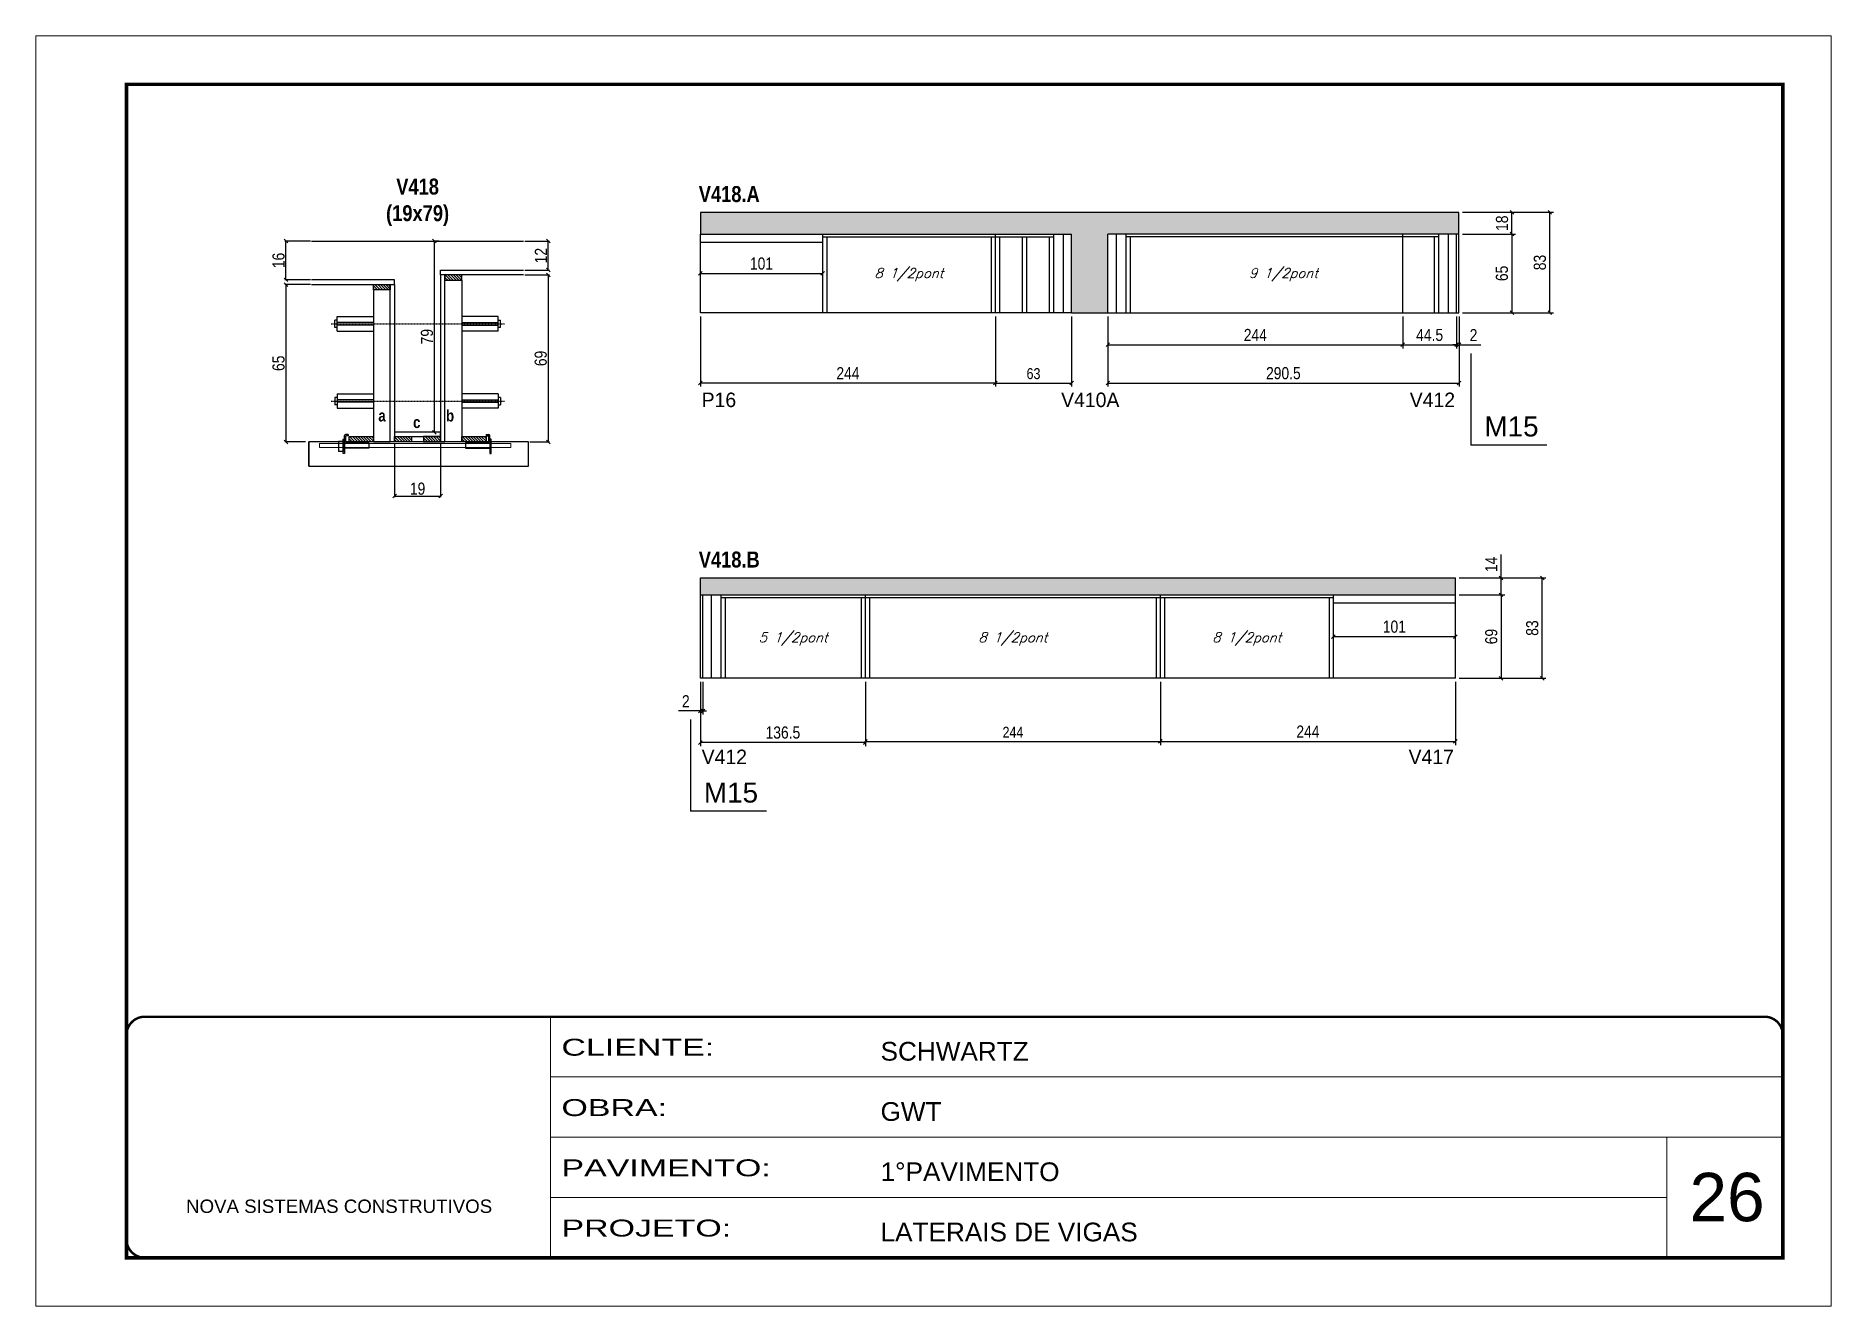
# Model space of a CAD drawing. Extents: x 13154 to 22413, y 1253 to 30260.
# Drawn here: x 14753 to 16238, y 21928 to 22978 of the extents above; entities that cross this region are included whole.
import ezdxf

# ---------------------------------------------------------------- set-up
doc = ezdxf.new("R2010")
doc.units = 0
for name, pattern in [('CONTINUO', [0]), ('DASHED', [0.75, 0.5, -0.25]), ('HIDDEN', [0.375, 0.25, -0.125])]:
    doc.linetypes.add(name, pattern=pattern)
for name, color, linetype in [('5', 5, 'Continuous'), ('barrote', 251, 'Continuous'), ('COTA', 241, 'Continuous'), ('detalhes', 4, 'Continuous'), ('NOMENCLATURA', 7, 'Continuous'), ('Painéis', 200, 'Continuous'), ('presilha', 1, 'Continuous'), ('SARR_2.2x10', 60, 'Continuous'), ('SARR_2.2x7', 40, 'Continuous'), ('SARR_3.5x7', 81, 'Continuous'), ('TENSOR', 3, 'Continuous'), ('texto', 7, 'Continuous')]:
    doc.layers.add(name, color=color, linetype=linetype)
for name, color, linetype, lineweight in [('CARIMBO', 255, 'Continuous', 9), ('CONCRETO', 251, 'Continuous', 25), ('Folhas', 255, 'Continuous', 9), ('SARRAFO DE PRESSAO', 251, 'DASHED', 9), ('SCO-___-LAJ', 2, 'Continuous', 0)]:
    doc.layers.add(name, color=color, linetype=linetype, lineweight=lineweight)
doc.styles.add('ARIAL', font='arial.ttf')
doc.styles.add('COTA TECNICA', font='techl___.ttf', dxfattribs={"height": 10})
doc.styles.add('COTA TECNICA 2X', font='techl___.ttf', dxfattribs={"height": 10})
doc.styles.add('COTA TECNICA-50', font='techl___.ttf', dxfattribs={"height": 9})
doc.styles.add('Romans', font='romans.shx')
doc.styles.add('ROMAS860', font='ROMAS860.SHX')
doc.styles.get("Standard").update_dxf_attribs({"font": 'arial.ttf'})
doc.styles.add('TECNICA', font='techb___.ttf', dxfattribs={"height": 10})
doc.styles.add('Tecnologia', font='')
doc.styles.get('Tecnologia').set_extended_font_data('Forgotten Futurist')
doc.dimstyles.new('COTA PAINEL-50', dxfattribs={"dimtxt": 9, "dimasz": 3, "dimexe": 3, "dimexo": 3, "dimgap": 3, "dimtad": 1, "dimdec": 1, "dimzin": 12, "dimdsep": 46, "dimtxsty": 'COTA TECNICA-50', "dimblk1": 'OBLIQUE', "dimblk2": 'OBLIQUE', "dimsah": 1, "dimcen": 0.9, "dimclrd": 4, "dimclre": 4, "dimclrt": 240, "dimadec": 1, "dimazin": 3, "dimtfac": 1, "dimtdec": 1, "dimtmove": 0, "dimatfit": 3, "dimfxl": 1, "dimtolj": 1, "dimtzin": 12, "dimarcsym": 0})
doc.dimstyles.new('PAINEL', dxfattribs={"dimtxt": 10, "dimasz": 3, "dimexe": 3, "dimexo": 3, "dimgap": 3, "dimtad": 1, "dimdec": 1, "dimzin": 12, "dimdsep": 46, "dimtxsty": 'COTA TECNICA', "dimblk1": 'OBLIQUE', "dimblk2": 'OBLIQUE', "dimsah": 1, "dimcen": 0.9, "dimclrd": 4, "dimclre": 4, "dimclrt": 240, "dimadec": 1, "dimazin": 3, "dimtfac": 1, "dimtdec": 1, "dimtmove": 0, "dimatfit": 3, "dimfxl": 1, "dimtolj": 1, "dimtzin": 12, "dimarcsym": 0})
doc.dimstyles.new('SECAO', dxfattribs={"dimscale": 0.333333, "dimtxt": 5, "dimasz": 9, "dimexe": 3, "dimexo": 3, "dimgap": 3, "dimtad": 1, "dimdec": 1, "dimlfac": 0.5, "dimzin": 12, "dimdsep": 46, "dimtxsty": 'COTA TECNICA 2X', "dimblk1": 'OBLIQUE', "dimblk2": 'OBLIQUE', "dimsah": 1, "dimcen": 0.9, "dimclrd": 4, "dimclre": 4, "dimclrt": 240, "dimadec": 1, "dimazin": 3, "dimtfac": 1, "dimtdec": 1, "dimtmove": 0, "dimatfit": 3, "dimfxl": 1, "dimtolj": 1, "dimtzin": 12, "dimarcsym": 0})

msp = doc.modelspace()

# ---------------------------------------------------------------- texts
at = {"layer": '5', "linetype": 'Continuous', "style": 'ROMAS860'}
for s, rotation, p in [('P16', 0.00004, (15303.58, 22670.88)), ('V410A', 0.00004, (15600.96, 22670.88)), ('V412', 0.00004, (15889.36, 22670.88)), ('V412', 359.99996, (15303.61, 22375.71)), ('V417', 359.99996, (15888.4, 22375.71))]:
    msp.add_text(s, height=12, rotation=rotation, dxfattribs=at).set_placement(p)
at = {"layer": 'CARIMBO', "style": 'ARIAL'}
msp.add_text('26', height=40, dxfattribs=at).set_placement((16120.74, 21997.87))
at = {"layer": 'detalhes', "style": 'TECNICA'}
for s, p in [('a', (15036.14, 22659)), ('b', (15092.12, 22658.99)), ('c', (15064.86, 22653.57))]:
    msp.add_text(s, height=9.6, dxfattribs=at).set_placement(p)
at = {"layer": 'NOMENCLATURA', "style": 'TECNICA'}
for s, p in [('V418.A', (15301.2, 22840.39)), ('V418.B', (15301.2, 22538.27))]:
    msp.add_text(s, height=13.2, dxfattribs=at).set_placement(p)
at = {"layer": 'NOMENCLATURA', "linetype": 'Continuous'}
for p in [(15951.06, 22646.63), (15305.45, 22343.96)]:
    msp.add_text('M15', height=16.5, dxfattribs=at).set_placement(p)
at = {"layer": 'NOMENCLATURA', "insert": (15068.62, 22859.8), "char_height": 13.2, "attachment_point": 2, "style": 'TECNICA'}
msp.add_mtext_dynamic_manual_height_columns('V418\\P(19x79)', width=300.2766, gutter_width=1, heights=[0], dxfattribs=at)
at = {"layer": 'texto', "color": 2, "char_height": 8, "attachment_point": 5, "style": 'Romans'}
for s, insert in [('{\\Q19;\\C256;8 1/2pont}', (15475.07, 22780.37)), ('{\\Q19;\\C256;9 1/2pont}', (15784.82, 22780.37)), ('{\\Q19;\\C256;5 1/2pont}', (15379.32, 22479.25)), ('{\\Q19;\\C256;8 1/2pont}', (15561.07, 22479.25)), ('{\\Q19;\\C256;8 1/2pont}', (15754.57, 22479.25))]:
    msp.add_mtext(s, dxfattribs=dict(at, insert=insert))

# ---------------------------------------------------------------- blocks, each defined once
blk = doc.blocks.new('9999999999')
at = {"color": 30, "linetype": 'CONTINUO'}
for p, q in [((98564.6, 34230.2), (98564.6, 34429.4)), ((98564.6, 34379.6), (99584, 34379.6)), ((98564.6, 34329.8), (99488, 34329.8)), ((99584, 34329.8), (99488, 34329.8)), ((99488, 34329.8), (99488, 34230.2)), ((98564.6, 34280), (99488, 34280))]:
    blk.add_line(p, q, dxfattribs=at)
at = {"color": 30, "linetype": 'CONTINUO', "const_width": 2}
blk.add_lwpolyline([(99584, 34230.2), (99584, 34414.4, 0.414214), (99569, 34429.4), (98229, 34429.4, 0.414214), (98214, 34414.4), (98214, 34245.2, 0.414214), (98229, 34230.2), (99584, 34230.2)], format="xyb", dxfattribs=at)
at = {"layer": 'Folhas'}
blk.add_lwpolyline([(98139, 34190.2), (99624, 34190.2), (99624, 35240.2), (98139, 35240.2)], close=True, dxfattribs=at)
at = {"layer": 'Folhas', "color": 30, "const_width": 3}
blk.add_lwpolyline([(98214, 34230.2), (99584, 34230.2), (99584, 35200.2), (98214, 35200.2)], close=True, dxfattribs=at)
at = {"color": 7, "linetype": 'Continuous', "ltscale": 5, "style": 'ARIAL'}
for s, height, p in [('SCHWARTZ', 15.48, (98837.7, 34393.1)), ('GWT', 15.48, (98837.7, 34343.3)), ('1°PAVIMENTO', 15.483, (98837.7, 34293.5)), ('NOVA SISTEMAS CONSTRUTIVOS', 11.059, (98263.2, 34267.2)), ('LATERAIS DE VIGAS', 15.483, (98837.7, 34243.7))]:
    blk.add_text(s, height=height, dxfattribs=at).set_placement(p)
at = {"layer": 'Folhas', "color": 7, "style": 'Tecnologia', "width": 1.5}
for s, p in [('CLIENTE:', (98573.7, 34397.2)), ('OBRA:', (98573.7, 34347.3)), ('PAVIMENTO:', (98573.7, 34297.5)), ('PROJETO:', (98573.7, 34247.7))]:
    blk.add_text(s, height=14, dxfattribs=at).set_placement(p)
blk = doc.blocks.new('PRESILHA METÁLICA 1')
at = {"layer": 'presilha'}
for p, q in [((0, 13), (6, 13)), ((0, 13), (0, 0)), ((6, 0), (0, 0)), ((6, 15.5), (7.5, 15.5)), ((6, -2.5), (6, 15.5)), ((6, 13), (6, 0)), ((7.5, 10.6), (7.5, 19.9)), ((7.5, 15.5), (7.5, -2.5)), ((37.5, 4.1), (7.5, 4.1)), ((12, 21), (8.6, 21)), ((9, 11.6), (9, 18.9)), ((12, 19.5), (9.6, 19.5)), ((37.5, 11), (9.6, 11)), ((12, 21), (12, 19.5)), ((37.5, 11), (37.5, 4.1)), ((7.5, -2.5), (6, -2.5))]:
    blk.add_line(p, q, dxfattribs=at)
for centre, radius, start, end in [((8.6, 19.9), 1.14, 90, 180), ((9.6, 18.9), 0.57, 90, 180), ((9.6, 11.6), 0.57, 180, 270)]:
    blk.add_arc(centre, radius, start, end, dxfattribs=at)
blk = doc.blocks.new('PRESILHA METÁLICA 2')
at = {"layer": 'presilha'}
for p, q in [((-5.2, 23.5), (-5.2, 22)), ((-5.2, 23.5), (-1.9, 23.5)), ((-0.8, 14.6), (-0.8, 22.4)), ((-30.8, 13.5), (-30.8, 6.6)), ((-30.8, 13.5), (-2.8, 13.5)), ((-30.8, 6.6), (-0.8, 6.6)), ((-5.2, 22), (-2.8, 22)), ((-2.2, 14.1), (-2.2, 21.4)), ((0.8, 18), (-0.8, 18)), ((-0.8, 18), (-0.8, 0)), ((-0.8, 0), (0.8, 0)), ((0.8, 0), (0.8, 18))]:
    blk.add_line(p, q, dxfattribs=at)
for centre, radius, start, end in [((-1.9, 22.4), 1.14, 0, 90), ((-2.8, 21.4), 0.57, 0, 90), ((-2.8, 14.1), 0.57, 270, 0)]:
    blk.add_arc(centre, radius, start, end, dxfattribs=at)
blk = doc.blocks.new('_Oblique')
at = {"color": 0, "linetype": 'ByBlock', "lineweight": -2}
blk.add_line((-0.5, -0.5), (0.5, 0.5), dxfattribs=at)
blk = doc.blocks.new('*D1721')
at = {"layer": 'COTA', "color": 4, "lineweight": -2, "transparency": 16777216}
for p, q in [((15157.3, 22780.1), (15177.7, 22780.1)), ((15176.7, 22780.1), (15176.7, 22642.1)), ((15161.4, 22642.1), (15177.7, 22642.1))]:
    blk.add_line(p, q, dxfattribs=at)
at = {"layer": 'Defpoints', "color": 0, "transparency": 16777216}
for p in [(15156.3, 22780.1), (15160.4, 22642.1), (15176.7, 22642.1)]:
    blk.add_point(p, dxfattribs=at)
at = {"layer": 'COTA', "color": 4, "lineweight": -2, "transparency": 16777216, "xscale": 3, "yscale": 3, "zscale": 3}
for p, rotation in [((15176.7, 22780.1), 90), ((15176.7, 22642.1), 270)]:
    blk.add_blockref('_Oblique', p, dxfattribs=dict(at, rotation=rotation))
at = {"layer": 'COTA', "color": 240, "transparency": 16777216, "insert": (15170.5, 22711.1), "char_height": 10, "attachment_point": 5, "rotation": 90, "style": 'COTA TECNICA 2X'}
blk.add_mtext('\\A1;69', dxfattribs=at)
blk = doc.blocks.new('*D1722')
at = {"layer": 'COTA', "color": 4, "lineweight": -2, "transparency": 16777216}
for p, q in [((15157.3, 22808.1), (15177.7, 22808.1)), ((15176.7, 22784.1), (15176.7, 22808.1)), ((15157.3, 22784.1), (15177.7, 22784.1))]:
    blk.add_line(p, q, dxfattribs=at)
at = {"layer": 'Defpoints', "color": 0, "transparency": 16777216}
for p in [(15156.3, 22808.1), (15176.7, 22808.1), (15156.3, 22784.1)]:
    blk.add_point(p, dxfattribs=at)
at = {"layer": 'COTA', "color": 4, "lineweight": -2, "transparency": 16777216, "xscale": 3, "yscale": 3, "zscale": 3}
for p, rotation in [((15176.7, 22808.1), 90), ((15176.7, 22784.1), 270)]:
    blk.add_blockref('_Oblique', p, dxfattribs=dict(at, rotation=rotation))
at = {"layer": 'COTA', "color": 240, "transparency": 16777216, "insert": (15170.6, 22796.1), "char_height": 10, "attachment_point": 5, "rotation": 90, "style": 'COTA TECNICA 2X'}
blk.add_mtext('\\A1;12', dxfattribs=at)
blk = doc.blocks.new('*D1723')
at = {"layer": 'COTA', "color": 4, "lineweight": -2, "transparency": 16777216}
for p, q in [((14979.9, 22772.1), (14958.7, 22772.1)), ((14959.7, 22772.1), (14959.7, 22642.1)), ((14975.8, 22642.1), (14958.7, 22642.1))]:
    blk.add_line(p, q, dxfattribs=at)
at = {"layer": 'Defpoints', "color": 0, "transparency": 16777216}
for p in [(14980.9, 22772.1), (14959.7, 22642.1), (14976.8, 22642.1)]:
    blk.add_point(p, dxfattribs=at)
at = {"layer": 'COTA', "color": 4, "lineweight": -2, "transparency": 16777216, "xscale": 3, "yscale": 3, "zscale": 3}
for p, rotation in [((14959.7, 22772.1), 90), ((14959.7, 22642.1), 270)]:
    blk.add_blockref('_Oblique', p, dxfattribs=dict(at, rotation=rotation))
at = {"layer": 'COTA', "color": 240, "transparency": 16777216, "insert": (14953.6, 22707.1), "char_height": 10, "attachment_point": 5, "rotation": 90, "style": 'COTA TECNICA 2X'}
blk.add_mtext('\\A1;65', dxfattribs=at)
blk = doc.blocks.new('*D1724')
at = {"layer": 'COTA', "color": 4, "lineweight": -2, "transparency": 16777216}
for p, q in [((15086.6, 22808.1), (15081.5, 22808.1)), ((15082.5, 22650.1), (15082.5, 22808.1)), ((15086.6, 22650.1), (15081.5, 22650.1))]:
    blk.add_line(p, q, dxfattribs=at)
at = {"layer": 'Defpoints', "color": 0, "transparency": 16777216}
for p in [(15082.5, 22808.1), (15087.6, 22808.1), (15087.6, 22650.1)]:
    blk.add_point(p, dxfattribs=at)
at = {"layer": 'COTA', "color": 4, "lineweight": -2, "transparency": 16777216, "xscale": 3, "yscale": 3, "zscale": 3}
for p, rotation in [((15082.5, 22808.1), 90), ((15082.5, 22650.1), 270)]:
    blk.add_blockref('_Oblique', p, dxfattribs=dict(at, rotation=rotation))
at = {"layer": 'COTA', "color": 240, "transparency": 16777216, "insert": (15076.4, 22729.1), "char_height": 10, "attachment_point": 5, "rotation": 90, "style": 'COTA TECNICA 2X'}
blk.add_mtext('\\A1;79', dxfattribs=at)
blk = doc.blocks.new('*D1725')
at = {"layer": 'COTA', "color": 4, "lineweight": -2, "transparency": 16777216}
for p, q in [((14979.9, 22808.1), (14958.7, 22808.1)), ((14959.7, 22776.1), (14959.7, 22808.1)), ((14979.9, 22776.1), (14958.7, 22776.1))]:
    blk.add_line(p, q, dxfattribs=at)
at = {"layer": 'Defpoints', "color": 0, "transparency": 16777216}
for p in [(14959.7, 22808.1), (14980.9, 22808.1), (14980.9, 22776.1)]:
    blk.add_point(p, dxfattribs=at)
at = {"layer": 'COTA', "color": 4, "lineweight": -2, "transparency": 16777216, "xscale": 3, "yscale": 3, "zscale": 3}
for p, rotation in [((14959.7, 22808.1), 90), ((14959.7, 22776.1), 270)]:
    blk.add_blockref('_Oblique', p, dxfattribs=dict(at, rotation=rotation))
at = {"layer": 'COTA', "color": 240, "transparency": 16777216, "insert": (14953.6, 22792.1), "char_height": 10, "attachment_point": 5, "rotation": 90, "style": 'COTA TECNICA 2X'}
blk.add_mtext('\\A1;16', dxfattribs=at)
blk = doc.blocks.new('*D1726')
at = {"layer": 'COTA', "color": 4, "lineweight": -2, "transparency": 16777216}
for p, q in [((15049.6, 22641.1), (15049.6, 22596.3)), ((15087.6, 22641.1), (15087.6, 22596.3)), ((15049.6, 22597.3), (15087.6, 22597.3))]:
    blk.add_line(p, q, dxfattribs=at)
at = {"layer": 'Defpoints', "color": 0, "transparency": 16777216}
for p in [(15049.6, 22642.1), (15087.6, 22642.1), (15087.6, 22597.3)]:
    blk.add_point(p, dxfattribs=at)
at = {"layer": 'COTA', "color": 4, "lineweight": -2, "transparency": 16777216, "xscale": 3, "yscale": 3, "zscale": 3, "rotation": 180}
blk.add_blockref('_Oblique', (15049.6, 22597.3), dxfattribs=at)
at = {"layer": 'COTA', "color": 4, "lineweight": -2, "transparency": 16777216, "xscale": 3, "yscale": 3, "zscale": 3}
blk.add_blockref('_Oblique', (15087.6, 22597.3), dxfattribs=at)
at = {"layer": 'COTA', "color": 240, "transparency": 16777216, "insert": (15068.6, 22603.4), "char_height": 10, "attachment_point": 5, "style": 'COTA TECNICA 2X'}
blk.add_mtext('\\A1;19', dxfattribs=at)
blk = doc.blocks.new('*D1727')
at = {"layer": 'COTA', "color": 4, "linetype": 'ByBlock', "lineweight": -2, "transparency": 16777216}
for p, q in [((15546.6, 22745.9), (15546.6, 22687.8)), ((15609.6, 22745.9), (15609.6, 22687.8)), ((15546.6, 22690.8), (15609.6, 22690.8))]:
    blk.add_line(p, q, dxfattribs=at)
at = {"layer": 'Defpoints', "color": 0, "linetype": 'ByBlock', "transparency": 16777216}
for p in [(15546.6, 22748.9), (15609.6, 22748.9), (15609.6, 22690.8)]:
    blk.add_point(p, dxfattribs=at)
at = {"layer": 'COTA', "color": 4, "linetype": 'ByBlock', "lineweight": -2, "transparency": 16777216, "xscale": 3, "yscale": 3, "zscale": 3, "rotation": 180}
blk.add_blockref('_Oblique', (15546.6, 22690.8), dxfattribs=at)
at = {"layer": 'COTA', "color": 4, "linetype": 'ByBlock', "lineweight": -2, "transparency": 16777216, "xscale": 3, "yscale": 3, "zscale": 3}
blk.add_blockref('_Oblique', (15609.6, 22690.8), dxfattribs=at)
at = {"layer": 'COTA', "color": 240, "linetype": 'ByBlock', "transparency": 16777216, "insert": (15578.1, 22698.5), "char_height": 9, "attachment_point": 5, "style": 'COTA TECNICA-50'}
blk.add_mtext('\\A1;63', dxfattribs=at)
blk = doc.blocks.new('*D1728')
at = {"layer": 'COTA', "color": 4, "linetype": 'ByBlock', "lineweight": -2, "transparency": 16777216}
for p, q in [((15302.6, 22745.9), (15302.6, 22687.8)), ((15546.6, 22745.9), (15546.6, 22687.8)), ((15546.6, 22690.8), (15302.6, 22690.8))]:
    blk.add_line(p, q, dxfattribs=at)
at = {"layer": 'Defpoints', "color": 0, "linetype": 'ByBlock', "transparency": 16777216}
for p in [(15302.6, 22748.9), (15546.6, 22748.9), (15302.6, 22690.8)]:
    blk.add_point(p, dxfattribs=at)
at = {"layer": 'COTA', "color": 4, "linetype": 'ByBlock', "lineweight": -2, "transparency": 16777216, "xscale": 3, "yscale": 3, "zscale": 3, "rotation": 180}
blk.add_blockref('_Oblique', (15302.6, 22690.8), dxfattribs=at)
at = {"layer": 'COTA', "color": 4, "linetype": 'ByBlock', "lineweight": -2, "transparency": 16777216, "xscale": 3, "yscale": 3, "zscale": 3}
blk.add_blockref('_Oblique', (15546.6, 22690.8), dxfattribs=at)
at = {"layer": 'COTA', "color": 240, "linetype": 'ByBlock', "transparency": 16777216, "insert": (15424.6, 22698.9), "char_height": 10, "attachment_point": 5, "style": 'COTA TECNICA'}
blk.add_mtext('\\A1;244', dxfattribs=at)
blk = doc.blocks.new('*D1729')
at = {"layer": 'COTA', "color": 4, "lineweight": -2, "transparency": 16777216}
blk.add_line((15302.6, 22781.4), (15403.6, 22781.4), dxfattribs=at)
at = {"layer": 'Defpoints', "color": 0, "transparency": 16777216}
for p in [(15302.6, 22781.4), (15403.6, 22781.4), (15403.6, 22781.4)]:
    blk.add_point(p, dxfattribs=at)
at = {"layer": 'COTA', "color": 4, "lineweight": -2, "transparency": 16777216, "xscale": 3, "yscale": 3, "zscale": 3, "rotation": 180}
blk.add_blockref('_Oblique', (15302.6, 22781.4), dxfattribs=at)
at = {"layer": 'COTA', "color": 4, "lineweight": -2, "transparency": 16777216, "xscale": 3, "yscale": 3, "zscale": 3}
blk.add_blockref('_Oblique', (15403.6, 22781.4), dxfattribs=at)
at = {"layer": 'COTA', "color": 240, "transparency": 16777216, "insert": (15353.1, 22789.5), "char_height": 10, "attachment_point": 5, "style": 'COTA TECNICA'}
blk.add_mtext('\\A1;101', dxfattribs=at)
blk = doc.blocks.new('*D1730')
at = {"layer": 'COTA', "color": 4, "linetype": 'ByBlock', "lineweight": -2, "transparency": 16777216}
for p, q in [((15639.6, 22745.9), (15639.6, 22687.8)), ((15930.1, 22745.9), (15930.1, 22687.8)), ((15639.6, 22690.8), (15930.1, 22690.8))]:
    blk.add_line(p, q, dxfattribs=at)
at = {"layer": 'Defpoints', "color": 0, "linetype": 'ByBlock', "transparency": 16777216}
for p in [(15639.6, 22748.9), (15930.1, 22748.9), (15930.1, 22690.8)]:
    blk.add_point(p, dxfattribs=at)
at = {"layer": 'COTA', "color": 4, "linetype": 'ByBlock', "lineweight": -2, "transparency": 16777216, "xscale": 3, "yscale": 3, "zscale": 3, "rotation": 180}
blk.add_blockref('_Oblique', (15639.6, 22690.8), dxfattribs=at)
at = {"layer": 'COTA', "color": 4, "linetype": 'ByBlock', "lineweight": -2, "transparency": 16777216, "xscale": 3, "yscale": 3, "zscale": 3}
blk.add_blockref('_Oblique', (15930.1, 22690.8), dxfattribs=at)
at = {"layer": 'COTA', "color": 240, "linetype": 'ByBlock', "transparency": 16777216, "insert": (15784.8, 22698.9), "char_height": 10, "attachment_point": 5, "style": 'COTA TECNICA'}
blk.add_mtext('\\A1;290.5', dxfattribs=at)
blk = doc.blocks.new('*D1731')
at = {"layer": 'COTA', "color": 4, "lineweight": -2, "transparency": 16777216}
for p, q in [((15639.6, 22745.9), (15639.6, 22719.4)), ((15883.6, 22745.9), (15883.6, 22719.4)), ((15639.6, 22722.4), (15883.6, 22722.4))]:
    blk.add_line(p, q, dxfattribs=at)
at = {"layer": 'Defpoints', "color": 0, "transparency": 16777216}
for p in [(15639.6, 22748.9), (15883.6, 22748.9), (15883.6, 22722.4)]:
    blk.add_point(p, dxfattribs=at)
at = {"layer": 'COTA', "color": 4, "lineweight": -2, "transparency": 16777216, "xscale": 3, "yscale": 3, "zscale": 3, "rotation": 180}
blk.add_blockref('_Oblique', (15639.6, 22722.4), dxfattribs=at)
at = {"layer": 'COTA', "color": 4, "lineweight": -2, "transparency": 16777216, "xscale": 3, "yscale": 3, "zscale": 3}
blk.add_blockref('_Oblique', (15883.6, 22722.4), dxfattribs=at)
at = {"layer": 'COTA', "color": 240, "transparency": 16777216, "insert": (15761.6, 22730.5), "char_height": 10, "attachment_point": 5, "style": 'COTA TECNICA'}
blk.add_mtext('\\A1;244', dxfattribs=at)
blk = doc.blocks.new('*D1732')
at = {"layer": 'COTA', "color": 4, "lineweight": -2, "transparency": 16777216}
for p, q in [((15883.6, 22745.9), (15883.6, 22719.4)), ((15928.1, 22745.9), (15928.1, 22719.4)), ((15883.6, 22722.4), (15928.1, 22722.4))]:
    blk.add_line(p, q, dxfattribs=at)
at = {"layer": 'Defpoints', "color": 0, "transparency": 16777216}
for p in [(15883.6, 22748.9), (15928.1, 22748.9), (15928.1, 22722.4)]:
    blk.add_point(p, dxfattribs=at)
at = {"layer": 'COTA', "color": 4, "lineweight": -2, "transparency": 16777216, "xscale": 3, "yscale": 3, "zscale": 3, "rotation": 180}
blk.add_blockref('_Oblique', (15883.6, 22722.4), dxfattribs=at)
at = {"layer": 'COTA', "color": 4, "lineweight": -2, "transparency": 16777216, "xscale": 3, "yscale": 3, "zscale": 3}
blk.add_blockref('_Oblique', (15928.1, 22722.4), dxfattribs=at)
at = {"layer": 'COTA', "color": 240, "transparency": 16777216, "insert": (15905.8, 22730.5), "char_height": 10, "attachment_point": 5, "style": 'COTA TECNICA'}
blk.add_mtext('\\A1;44.5', dxfattribs=at)
blk = doc.blocks.new('*D1733')
at = {"layer": 'COTA', "color": 4, "lineweight": -2, "transparency": 16777216}
for p, q in [((15928.1, 22745.9), (15928.1, 22719.4)), ((15930.1, 22745.9), (15930.1, 22719.4)), ((15928.1, 22722.4), (15925.1, 22722.4)), ((15928.1, 22722.4), (15930.1, 22722.4)), ((15930.1, 22722.4), (15948.2, 22722.4))]:
    blk.add_line(p, q, dxfattribs=at)
at = {"layer": 'Defpoints', "color": 0, "transparency": 16777216}
for p in [(15928.1, 22748.9), (15930.1, 22748.9), (15930.1, 22722.4)]:
    blk.add_point(p, dxfattribs=at)
at = {"layer": 'COTA', "color": 4, "lineweight": -2, "transparency": 16777216, "xscale": 3, "yscale": 3, "zscale": 3}
blk.add_blockref('_Oblique', (15928.1, 22722.4), dxfattribs=at)
at = {"layer": 'COTA', "color": 4, "lineweight": -2, "transparency": 16777216, "xscale": 3, "yscale": 3, "zscale": 3, "rotation": 180}
blk.add_blockref('_Oblique', (15930.1, 22722.4), dxfattribs=at)
at = {"layer": 'COTA', "color": 240, "transparency": 16777216, "insert": (15942.1, 22730.4), "char_height": 10, "attachment_point": 5, "style": 'COTA TECNICA'}
blk.add_mtext('\\A1;2', dxfattribs=at)
blk = doc.blocks.new('*D1734')
at = {"layer": 'COTA', "color": 4, "lineweight": -2, "transparency": 16777216}
for p, q in [((15933.1, 22813.9), (15976.8, 22813.9)), ((15973.8, 22813.9), (15973.8, 22748.9)), ((15933.1, 22748.9), (15976.8, 22748.9))]:
    blk.add_line(p, q, dxfattribs=at)
at = {"layer": 'Defpoints', "color": 0, "transparency": 16777216}
for p in [(15930.1, 22813.9), (15930.1, 22748.9), (15973.8, 22748.9)]:
    blk.add_point(p, dxfattribs=at)
at = {"layer": 'COTA', "color": 4, "lineweight": -2, "transparency": 16777216, "xscale": 3, "yscale": 3, "zscale": 3}
for p, rotation in [((15973.8, 22813.9), 90), ((15973.8, 22748.9), 270)]:
    blk.add_blockref('_Oblique', p, dxfattribs=dict(at, rotation=rotation))
at = {"layer": 'COTA', "color": 240, "transparency": 16777216, "insert": (15965.6, 22781.4), "char_height": 10, "attachment_point": 5, "rotation": 90, "style": 'COTA TECNICA'}
blk.add_mtext('\\A1;65', dxfattribs=at)
blk = doc.blocks.new('*D1735')
at = {"layer": 'COTA', "color": 4, "lineweight": -2, "transparency": 16777216}
for p, q in [((15933.1, 22831.9), (15976.8, 22831.9)), ((15973.8, 22813.9), (15973.8, 22831.9)), ((15933.1, 22813.9), (15976.8, 22813.9))]:
    blk.add_line(p, q, dxfattribs=at)
at = {"layer": 'Defpoints', "color": 0, "transparency": 16777216}
for p in [(15930.1, 22831.9), (15973.8, 22831.9), (15930.1, 22813.9)]:
    blk.add_point(p, dxfattribs=at)
at = {"layer": 'COTA', "color": 4, "lineweight": -2, "transparency": 16777216, "xscale": 3, "yscale": 3, "zscale": 3}
for p, rotation in [((15973.8, 22831.9), 90), ((15973.8, 22813.9), 270)]:
    blk.add_blockref('_Oblique', p, dxfattribs=dict(at, rotation=rotation))
at = {"layer": 'COTA', "color": 240, "transparency": 16777216, "insert": (15965.7, 22822.9), "char_height": 10, "attachment_point": 5, "rotation": 90, "style": 'COTA TECNICA'}
blk.add_mtext('\\A1;18', dxfattribs=at)
blk = doc.blocks.new('*D1736')
at = {"layer": 'COTA', "color": 4, "lineweight": -2, "transparency": 16777216}
for p, q in [((15933.1, 22831.9), (16008.2, 22831.9)), ((16005.2, 22748.9), (16005.2, 22831.9)), ((15933.1, 22748.9), (16008.2, 22748.9))]:
    blk.add_line(p, q, dxfattribs=at)
at = {"layer": 'Defpoints', "color": 0, "transparency": 16777216}
for p in [(15930.1, 22831.9), (16005.2, 22831.9), (15930.1, 22748.9)]:
    blk.add_point(p, dxfattribs=at)
at = {"layer": 'COTA', "color": 4, "lineweight": -2, "transparency": 16777216, "xscale": 3, "yscale": 3, "zscale": 3}
for p, rotation in [((16005.2, 22831.9), 90), ((16005.2, 22748.9), 270)]:
    blk.add_blockref('_Oblique', p, dxfattribs=dict(at, rotation=rotation))
at = {"layer": 'COTA', "color": 240, "transparency": 16777216, "insert": (15997, 22790.4), "char_height": 10, "attachment_point": 5, "rotation": 90, "style": 'COTA TECNICA'}
blk.add_mtext('\\A1;83', dxfattribs=at)
blk = doc.blocks.new('*D1737')
at = {"layer": 'COTA', "color": 4, "linetype": 'ByBlock', "lineweight": -2, "transparency": 16777216}
for p, q in [((15439.1, 22443.7), (15439.1, 22391.5)), ((15683.1, 22443.7), (15683.1, 22391.5)), ((15439.1, 22394.5), (15683.1, 22394.5))]:
    blk.add_line(p, q, dxfattribs=at)
at = {"layer": 'Defpoints', "color": 0, "linetype": 'ByBlock', "transparency": 16777216}
for p in [(15439.1, 22446.7), (15683.1, 22446.7), (15683.1, 22394.5)]:
    blk.add_point(p, dxfattribs=at)
at = {"layer": 'COTA', "color": 4, "linetype": 'ByBlock', "lineweight": -2, "transparency": 16777216, "xscale": 3, "yscale": 3, "zscale": 3, "rotation": 180}
blk.add_blockref('_Oblique', (15439.1, 22394.5), dxfattribs=at)
at = {"layer": 'COTA', "color": 4, "linetype": 'ByBlock', "lineweight": -2, "transparency": 16777216, "xscale": 3, "yscale": 3, "zscale": 3}
blk.add_blockref('_Oblique', (15683.1, 22394.5), dxfattribs=at)
at = {"layer": 'COTA', "color": 240, "linetype": 'ByBlock', "transparency": 16777216, "insert": (15561.1, 22402.1), "char_height": 9, "attachment_point": 5, "style": 'COTA TECNICA-50'}
blk.add_mtext('\\A1;244', dxfattribs=at)
blk = doc.blocks.new('*D1739')
at = {"layer": 'COTA', "color": 4, "linetype": 'ByBlock', "lineweight": -2, "transparency": 16777216}
for p, q in [((15302.6, 22443.7), (15302.6, 22390.6)), ((15439.1, 22443.7), (15439.1, 22390.6)), ((15439.1, 22393.6), (15302.6, 22393.6))]:
    blk.add_line(p, q, dxfattribs=at)
at = {"layer": 'Defpoints', "color": 0, "linetype": 'ByBlock', "transparency": 16777216}
for p in [(15302.6, 22446.7), (15439.1, 22446.7), (15302.6, 22393.6)]:
    blk.add_point(p, dxfattribs=at)
at = {"layer": 'COTA', "color": 4, "linetype": 'ByBlock', "lineweight": -2, "transparency": 16777216, "xscale": 3, "yscale": 3, "zscale": 3, "rotation": 180}
blk.add_blockref('_Oblique', (15302.6, 22393.6), dxfattribs=at)
at = {"layer": 'COTA', "color": 4, "linetype": 'ByBlock', "lineweight": -2, "transparency": 16777216, "xscale": 3, "yscale": 3, "zscale": 3}
blk.add_blockref('_Oblique', (15439.1, 22393.6), dxfattribs=at)
at = {"layer": 'COTA', "color": 240, "linetype": 'ByBlock', "transparency": 16777216, "insert": (15370.8, 22401.8), "char_height": 10, "attachment_point": 5, "style": 'COTA TECNICA'}
blk.add_mtext('\\A1;136.5', dxfattribs=at)
blk = doc.blocks.new('*D1740')
at = {"layer": 'COTA', "color": 4, "linetype": 'ByBlock', "lineweight": -2, "transparency": 16777216}
for p, q in [((15683.1, 22443.7), (15683.1, 22391.5)), ((15927.1, 22443.7), (15927.1, 22391.5)), ((15683.1, 22394.5), (15927.1, 22394.5))]:
    blk.add_line(p, q, dxfattribs=at)
at = {"layer": 'Defpoints', "color": 0, "linetype": 'ByBlock', "transparency": 16777216}
for p in [(15683.1, 22446.7), (15927.1, 22446.7), (15927.1, 22394.5)]:
    blk.add_point(p, dxfattribs=at)
at = {"layer": 'COTA', "color": 4, "linetype": 'ByBlock', "lineweight": -2, "transparency": 16777216, "xscale": 3, "yscale": 3, "zscale": 3, "rotation": 180}
blk.add_blockref('_Oblique', (15683.1, 22394.5), dxfattribs=at)
at = {"layer": 'COTA', "color": 4, "linetype": 'ByBlock', "lineweight": -2, "transparency": 16777216, "xscale": 3, "yscale": 3, "zscale": 3}
blk.add_blockref('_Oblique', (15927.1, 22394.5), dxfattribs=at)
at = {"layer": 'COTA', "color": 240, "linetype": 'ByBlock', "transparency": 16777216, "insert": (15805.1, 22402.6), "char_height": 10, "attachment_point": 5, "style": 'COTA TECNICA'}
blk.add_mtext('\\A1;244', dxfattribs=at)
blk = doc.blocks.new('*D1738')
at = {"layer": 'COTA', "color": 4, "linetype": 'ByBlock', "lineweight": -2, "transparency": 16777216}
for p, q in [((15930.1, 22515.7), (15967.9, 22515.7)), ((15964.9, 22515.7), (15964.9, 22446.7)), ((15930.1, 22446.7), (15967.9, 22446.7))]:
    blk.add_line(p, q, dxfattribs=at)
at = {"layer": 'Defpoints', "color": 0, "linetype": 'ByBlock', "transparency": 16777216}
for p in [(15927.1, 22515.7), (15927.1, 22446.7), (15964.9, 22446.7)]:
    blk.add_point(p, dxfattribs=at)
at = {"layer": 'COTA', "color": 4, "linetype": 'ByBlock', "lineweight": -2, "transparency": 16777216, "xscale": 3, "yscale": 3, "zscale": 3}
for p, rotation in [((15964.9, 22515.7), 90), ((15964.9, 22446.7), 270)]:
    blk.add_blockref('_Oblique', p, dxfattribs=dict(at, rotation=rotation))
at = {"layer": 'COTA', "color": 240, "linetype": 'ByBlock', "transparency": 16777216, "insert": (15956.8, 22481.2), "char_height": 10, "attachment_point": 5, "rotation": 90, "style": 'COTA TECNICA'}
blk.add_mtext('\\A1;69', dxfattribs=at)
blk = doc.blocks.new('*D1741')
at = {"layer": 'COTA', "color": 4, "linetype": 'ByBlock', "lineweight": -2, "transparency": 16777216}
for p, q in [((15930.1, 22529.7), (16001.9, 22529.7)), ((15998.9, 22446.7), (15998.9, 22529.7)), ((15930.1, 22446.7), (16001.9, 22446.7))]:
    blk.add_line(p, q, dxfattribs=at)
at = {"layer": 'Defpoints', "color": 0, "linetype": 'ByBlock', "transparency": 16777216}
for p in [(15927.1, 22529.7), (15998.9, 22529.7), (15927.1, 22446.7)]:
    blk.add_point(p, dxfattribs=at)
at = {"layer": 'COTA', "color": 4, "linetype": 'ByBlock', "lineweight": -2, "transparency": 16777216, "xscale": 3, "yscale": 3, "zscale": 3}
for p, rotation in [((15998.9, 22529.7), 90), ((15998.9, 22446.7), 270)]:
    blk.add_blockref('_Oblique', p, dxfattribs=dict(at, rotation=rotation))
at = {"layer": 'COTA', "color": 240, "linetype": 'ByBlock', "transparency": 16777216, "insert": (15990.7, 22488.2), "char_height": 10, "attachment_point": 5, "rotation": 90, "style": 'COTA TECNICA'}
blk.add_mtext('\\A1;83', dxfattribs=at)
blk = doc.blocks.new('*D1742')
at = {"layer": 'COTA', "color": 4, "lineweight": -2, "transparency": 16777216}
for p, q in [((15302.6, 22443.7), (15302.6, 22416.7)), ((15304.6, 22443.7), (15304.6, 22416.7)), ((15302.6, 22419.7), (15284.5, 22419.7)), ((15304.6, 22419.7), (15302.6, 22419.7)), ((15304.6, 22419.7), (15307.6, 22419.7))]:
    blk.add_line(p, q, dxfattribs=at)
at = {"layer": 'Defpoints', "color": 0, "transparency": 16777216}
for p in [(15302.6, 22446.7), (15304.6, 22446.7), (15302.6, 22419.7)]:
    blk.add_point(p, dxfattribs=at)
at = {"layer": 'COTA', "color": 4, "lineweight": -2, "transparency": 16777216, "xscale": 3, "yscale": 3, "zscale": 3}
blk.add_blockref('_Oblique', (15302.6, 22419.7), dxfattribs=at)
at = {"layer": 'COTA', "color": 4, "lineweight": -2, "transparency": 16777216, "xscale": 3, "yscale": 3, "zscale": 3, "rotation": 180}
blk.add_blockref('_Oblique', (15304.6, 22419.7), dxfattribs=at)
at = {"layer": 'COTA', "color": 240, "transparency": 16777216, "insert": (15290.5, 22427.7), "char_height": 10, "attachment_point": 5, "style": 'COTA TECNICA'}
blk.add_mtext('\\A1;2', dxfattribs=at)
blk = doc.blocks.new('*D1743')
at = {"layer": 'COTA', "color": 4, "lineweight": -2, "transparency": 16777216}
blk.add_line((15826.1, 22481.2), (15927.1, 22481.2), dxfattribs=at)
at = {"layer": 'Defpoints', "color": 0, "transparency": 16777216}
for p in [(15826.1, 22481.2), (15927.1, 22481.2), (15927.1, 22481.2)]:
    blk.add_point(p, dxfattribs=at)
at = {"layer": 'COTA', "color": 4, "lineweight": -2, "transparency": 16777216, "xscale": 3, "yscale": 3, "zscale": 3, "rotation": 180}
blk.add_blockref('_Oblique', (15826.1, 22481.2), dxfattribs=at)
at = {"layer": 'COTA', "color": 4, "lineweight": -2, "transparency": 16777216, "xscale": 3, "yscale": 3, "zscale": 3}
blk.add_blockref('_Oblique', (15927.1, 22481.2), dxfattribs=at)
at = {"layer": 'COTA', "color": 240, "transparency": 16777216, "insert": (15876.6, 22489.3), "char_height": 10, "attachment_point": 5, "style": 'COTA TECNICA'}
blk.add_mtext('\\A1;101', dxfattribs=at)
blk = doc.blocks.new('*D1744')
at = {"layer": 'COTA', "color": 4, "lineweight": -2, "transparency": 16777216}
for p, q in [((15964.9, 22529.7), (15964.9, 22548.9)), ((15930.1, 22529.7), (15967.9, 22529.7)), ((15964.9, 22515.7), (15964.9, 22529.7)), ((15930.1, 22515.7), (15967.9, 22515.7))]:
    blk.add_line(p, q, dxfattribs=at)
at = {"layer": 'Defpoints', "color": 0, "transparency": 16777216}
for p in [(15927.1, 22529.7), (15964.9, 22529.7), (15927.1, 22515.7)]:
    blk.add_point(p, dxfattribs=at)
at = {"layer": 'COTA', "color": 4, "lineweight": -2, "transparency": 16777216, "xscale": 3, "yscale": 3, "zscale": 3}
for p, rotation in [((15964.9, 22529.7), 90), ((15964.9, 22515.7), 270)]:
    blk.add_blockref('_Oblique', p, dxfattribs=dict(at, rotation=rotation))
at = {"layer": 'COTA', "color": 240, "transparency": 16777216, "insert": (15956.8, 22540.8), "char_height": 10, "attachment_point": 5, "rotation": 90, "style": 'COTA TECNICA'}
blk.add_mtext('\\A1;14', dxfattribs=at)

# ---------------------------------------------------------------- dimensions: what is measured, and where the dimension line sits
at = {"layer": 'COTA'}
for base, p1, p2, dimstyle, picture, middle in [((15973.76, 22831.87), (15930.07, 22813.87), (15930.07, 22831.87), 'PAINEL', '*D1735', (15965.66, 22822.87)), ((16005.24, 22831.87), (15930.07, 22748.87), (15930.07, 22831.87), 'PAINEL', '*D1736', (15997, 22790.37)), ((14959.7, 22808.1), (14980.92, 22776.1), (14980.92, 22808.1), 'SECAO', '*D1725', (14953.6, 22792.1)), ((15082.54, 22808.1), (15087.62, 22650.1), (15087.62, 22808.1), 'SECAO', '*D1724', (15076.44, 22729.1)), ((15176.66, 22808.1), (15156.32, 22784.1), (15156.32, 22808.1), 'SECAO', '*D1722', (15170.61, 22796.1)), ((15973.76, 22748.87), (15930.07, 22813.87), (15930.07, 22748.87), 'PAINEL', '*D1734', (15965.65, 22781.37)), ((15176.66, 22642.1, 0), (15156.32, 22780.1), (15160.43, 22642.1, 0), 'SECAO', '*D1721', (15170.53, 22711.1, 0)), ((14959.7, 22642.1, 0), (14980.92, 22772.1), (14976.8, 22642.1, 0), 'SECAO', '*D1723', (14953.59, 22707.1, 0)), ((15964.89, 22529.75), (15927.07, 22515.75), (15927.07, 22529.75), 'PAINEL', '*D1744', (15956.82, 22540.8))]:
    dim = msp.add_linear_dim(base=base, p1=p1, p2=p2, angle=90, dimstyle=dimstyle, dxfattribs=at)
    dim.commit()
    dim.dimension.update_dxf_attribs({"geometry": picture, "text_midpoint": middle})
for base, p1, p2, dimstyle, picture, middle in [((15403.57, 22781.37), (15302.57, 22781.37), (15403.57, 22781.37), 'PAINEL', '*D1729', (15353.07, 22789.48)), ((15883.57, 22722.42), (15639.57, 22748.87), (15883.57, 22748.87), 'PAINEL', '*D1731', (15761.57, 22730.49)), ((15930.07, 22722.42), (15928.07, 22748.87), (15930.07, 22748.87), 'PAINEL', '*D1733', (15942.13, 22730.42)), ((15087.62, 22597.28), (15049.62, 22642.1), (15087.62, 22642.1), 'SECAO', '*D1726', (15068.62, 22603.37)), ((15927.07, 22481.25), (15826.07, 22481.25), (15927.07, 22481.25), 'PAINEL', '*D1743', (15876.57, 22489.35)), ((15302.57, 22419.75), (15304.57, 22446.75), (15302.57, 22446.75), 'PAINEL', '*D1742', (15290.52, 22427.75))]:
    dim = msp.add_linear_dim(base=base, p1=p1, p2=p2, dimstyle=dimstyle, dxfattribs=at)
    dim.commit()
    dim.dimension.update_dxf_attribs({"geometry": picture, "text_midpoint": middle})
at = {"layer": 'COTA', "linetype": 'ByBlock'}
for base, p1, p2, angle, picture, middle in [((15302.57, 22690.78), (15546.57, 22748.87), (15302.57, 22748.87), 180, '*D1728', (15424.57, 22698.85)), ((15930.07, 22690.78), (15639.57, 22748.87), (15930.07, 22748.87), 0, '*D1730', (15784.82, 22698.92)), ((15998.89, 22529.75), (15927.07, 22446.75), (15927.07, 22529.75), 90, '*D1741', (15990.65, 22488.25)), ((15964.89, 22446.75), (15927.07, 22515.75), (15927.07, 22446.75), 90, '*D1738', (15956.76, 22481.25)), ((15302.57, 22393.61), (15439.07, 22446.75), (15302.57, 22446.75), 180, '*D1739', (15370.82, 22401.83))]:
    dim = msp.add_linear_dim(base=base, p1=p1, p2=p2, angle=angle, dimstyle='PAINEL', dxfattribs=at)
    dim.commit()
    dim.dimension.update_dxf_attribs({"geometry": picture, "text_midpoint": middle})
for base, p1, p2, picture, middle in [((15609.57, 22690.78), (15546.57, 22748.87), (15609.57, 22748.87), '*D1727', (15578.07, 22698.47)), ((15683.07, 22394.51), (15439.07, 22446.75), (15683.07, 22446.75), '*D1737', (15561.07, 22402.07))]:
    dim = msp.add_linear_dim(base=base, p1=p1, p2=p2, angle=180, dimstyle='COTA PAINEL-50', override={"dimarcsym": 1}, dxfattribs=at)
    dim.commit()
    dim.dimension.update_dxf_attribs({"geometry": picture, "text_midpoint": middle})
at = {"layer": 'COTA'}
dim = msp.add_linear_dim(base=(15928.07, 22722.42), p1=(15883.57, 22748.87), p2=(15928.07, 22748.87), dimstyle='PAINEL', override={"dimtmove": 1}, dxfattribs=at)
dim.commit()
dim.dimension.update_dxf_attribs({"geometry": '*D1732', "text_midpoint": (15905.82, 22730.53)})
at = {"layer": 'COTA', "linetype": 'ByBlock'}
dim = msp.add_linear_dim(base=(15927.07, 22394.51), p1=(15683.07, 22446.75), p2=(15927.07, 22446.75), dimstyle='PAINEL', dxfattribs=at)
dim.commit()
dim.dimension.update_dxf_attribs({"geometry": '*D1740', "text_midpoint": (15805.07, 22402.58)})

# ---------------------------------------------------------------- hatches: boundary and pattern name
at = {"layer": 'COTA'}
h = msp.add_hatch(dxfattribs=at)
h.set_pattern_fill('AR-CONC', color=256, scale=0.03)
h.set_pattern_definition([(50, (-53.5646, 0), (5.4655401, -0.4781726), [0.5715, -6.2865]), (355, (-53.5646, 0), (-1.0573026, 5.7317054), [0.4572, -5.0292175]), (100.451445, (-53.109, -0.04), (4.4082374, 5.2535326), [0.4857003, -5.3427073]), (46.1842, (-53.5646, 1.524), (8.1323712, -1.2612698), [0.85725, -9.42975]), (96.635558, (-52.887, 1.419), (7.122124, 7.4227837), [0.7285507, -8.0140682]), (351.18415, (-53.5646, 1.524), (7.122124, 7.4227837), [0.685799, -7.543792]), (21, (-52.8026, 1.143), (4.54843174, -3.06795595), [0.5715, -6.2865]), (326, (-52.8026, 1.143), (1.8540609, 5.525639), [0.4572, -5.0292]), (71.451445, (-52.4235, 0.8873), (6.4024926, 2.4576831), [0.4857003, -5.3426981]), (37.5, (-53.5646, 0), (0.0926581, 2.53665117), [0, -4.96824, 0, -5.1054, 0, -5.04825]), (7.5, (-53.5646, 0), (2.00458988, 3.00541724), [0, -2.91084, 0, -4.85394, 0, -1.92405]), (327.5, (-55.2638, 0), (4.06771786, -0.17186232), [0, -1.905, 0, -5.9436, 0, -7.8867]), (317.5, (-56.0258, 0), (4.44387544, 0.76279473), [0, -2.4765, 0, -3.94716, 0, -5.6007])])
h.paths.add_polyline_path([(15609.57, 22748.87), (15639.57, 22748.87), (15639.57, 22813.87), (15930.07, 22813.87), (15930.07, 22831.87), (15302.57, 22831.87), (15302.57, 22813.87), (15609.57, 22813.87)])
h = msp.add_hatch(dxfattribs=at)
h.set_pattern_fill('AR-CONC', color=256, scale=0.03)
h.set_pattern_definition([(50, (0, 34.187), (5.4655401, -0.4781726), [0.5715, -6.2865]), (355, (0, 34.187), (-1.0573026, 5.7317054), [0.4572, -5.0292175]), (100.451445, (0.4555, 34.147), (4.4082374, 5.2535326), [0.4857003, -5.3427073]), (46.1842, (0, 35.711), (8.1323712, -1.2612698), [0.85725, -9.42975]), (96.635558, (0.678, 35.606), (7.122124, 7.4227837), [0.7285507, -8.0140682]), (351.18415, (0, 35.711), (7.122124, 7.4227837), [0.685799, -7.543792]), (21, (0.762, 35.33), (4.54843174, -3.06795595), [0.5715, -6.2865]), (326, (0.762, 35.33), (1.8540609, 5.525639), [0.4572, -5.0292]), (71.451445, (1.141, 35.0743), (6.4024926, 2.4576831), [0.4857003, -5.3426981]), (37.5, (0, 34.187), (0.0926581, 2.53665117), [0, -4.96824, 0, -5.1054, 0, -5.04825]), (7.5, (0, 34.187), (2.00458988, 3.00541724), [0, -2.91084, 0, -4.85394, 0, -1.92405]), (327.5, (-1.6993, 34.187), (4.06771786, -0.17186232), [0, -1.905, 0, -5.9436, 0, -7.8867]), (317.5, (-2.4613, 34.187), (4.44387544, 0.76279473), [0, -2.4765, 0, -3.94716, 0, -5.6007])])
h.paths.add_polyline_path([(15927.07, 22515.75), (15927.07, 22529.75), (15302.57, 22529.75), (15302.57, 22515.75)])
at = {"layer": 'SARR_2.2x10'}
h = msp.add_hatch(dxfattribs=at)
h.set_pattern_fill('ANSI31', color=256, scale=0.5, angle=90)
h.set_pattern_definition([(135, (48205.5562, -100870.0663), (-1.122532015, -1.122532015), [])])
h.paths.add_polyline_path([(15012.02, 22646.5), (15012.02, 22642.1), (15032.02, 22642.1), (15032.02, 22646.5)])
h = msp.add_hatch(dxfattribs=at)
h.set_pattern_fill('ANSI31', color=256, scale=0.5, angle=90)
h.set_pattern_definition([(135, (48298.7562, -100870.0663), (-1.122532015, -1.122532015), [])])
h.paths.add_polyline_path([(15105.22, 22646.5), (15105.22, 22642.1), (15125.22, 22642.1), (15125.22, 22646.5)])
at = {"layer": 'SARR_2.2x7'}
h = msp.add_hatch(dxfattribs=at)
h.set_pattern_fill('ANSI31', color=256, scale=0.5, angle=90)
h.set_pattern_definition([(135, (48219.5562, -100736.4663), (-1.122532015, -1.122532015), [])])
h.paths.add_polyline_path([(15091.22, 22780.1), (15091.22, 22775.7), (15105.22, 22775.7), (15105.22, 22780.1)])
h = msp.add_hatch(dxfattribs=at)
h.set_pattern_fill('ANSI31', color=256, scale=0.5, angle=90)
h.set_pattern_definition([(135, (48199.5562, -100744.4663), (-1.122532015, -1.122532015), [])])
h.paths.add_polyline_path([(15046.02, 22772.1), (15046.02, 22767.7), (15032.02, 22767.7), (15032.02, 22772.1)])
h = msp.add_hatch(dxfattribs=at)
h.set_pattern_fill('ANSI31', color=256, scale=0.5, angle=90)
h.set_pattern_definition([(135, (48285.1562, -100870.0663), (-1.122532015, -1.122532015), [])])
h.paths.add_polyline_path([(15063.62, 22642.1), (15063.62, 22646.5), (15049.62, 22646.5), (15049.62, 22642.1)])
h = msp.add_hatch(dxfattribs=at)
h.set_pattern_fill('ANSI31', color=256, scale=0.5, angle=90)
h.set_pattern_definition([(135, (48223.1562, -100870.0663), (-1.122532015, -1.122532015), [])])
h.paths.add_polyline_path([(15073.62, 22642.1), (15073.62, 22646.5), (15087.62, 22646.5), (15087.62, 22642.1)])

# ---------------------------------------------------------------- linework, layer by layer
at = {"ltscale": 3}
for p, q in [((15000.02, 22736.7), (15000.02, 22742.7)), ((15002.02, 22742.7), (15000.02, 22742.7)), ((15002.02, 22736.7), (15000.02, 22736.7)), ((15002.02, 22733.7), (15002.02, 22745.7)), ((15002.02, 22745.7), (15032.02, 22745.7)), ((15032.02, 22740.7), (15002.02, 22740.7)), ((15032.02, 22738.7), (15002.02, 22738.7)), ((15135.22, 22745.7), (15105.22, 22745.7)), ((15105.22, 22740.7), (15135.22, 22740.7)), ((15105.22, 22738.7), (15135.22, 22738.7)), ((15135.22, 22733.7), (15135.22, 22745.7)), ((15135.22, 22742.7), (15137.22, 22742.7)), ((15137.22, 22736.7), (15135.22, 22736.7)), ((15137.22, 22736.7), (15137.22, 22742.7)), ((15002.02, 22733.7), (15032.02, 22733.7)), ((15135.22, 22733.7), (15105.22, 22733.7)), ((15000.02, 22678.88), (15000.02, 22672.88)), ((15002.02, 22678.88), (15000.02, 22678.88)), ((15002.02, 22681.88), (15002.02, 22669.88)), ((15002.02, 22681.88), (15032.02, 22681.88)), ((15032.02, 22676.88), (15002.02, 22676.88)), ((15135.22, 22681.88), (15105.22, 22681.88)), ((15105.22, 22676.88), (15135.22, 22676.88)), ((15135.22, 22681.88), (15135.22, 22669.88)), ((15137.22, 22678.88), (15135.22, 22678.88)), ((15137.22, 22678.88), (15137.22, 22672.88)), ((15002.02, 22672.88), (15000.02, 22672.88)), ((15032.02, 22674.88), (15002.02, 22674.88)), ((15002.02, 22669.88), (15032.02, 22669.88)), ((15105.22, 22674.88), (15135.22, 22674.88)), ((15135.22, 22669.88), (15105.22, 22669.88)), ((15135.22, 22672.88), (15137.22, 22672.88))]:
    msp.add_line(p, q, dxfattribs=at)
at = {"layer": 'barrote'}
msp.add_lwpolyline([(14978.56, 22622.1), (15160.48, 22622.1), (15160.48, 22642.1), (14978.56, 22642.1)], close=True, dxfattribs=at)
at = {"layer": 'CONCRETO', "linetype": 'Continuous'}
msp.add_line((14980.92, 22808.1), (15156.32, 22808.1), dxfattribs=at)
at = {"layer": 'COTA'}
for p, q in [((15930.07, 22831.87), (15302.57, 22831.87)), ((15302.57, 22831.87), (15302.57, 22813.87)), ((15930.07, 22813.87), (15930.07, 22831.87)), ((15609.57, 22748.87), (15639.57, 22748.87))]:
    msp.add_line(p, q, dxfattribs=at)
at = {"layer": 'COTA', "linetype": 'ByBlock'}
for p, q in [((15302.57, 22515.75), (15302.57, 22529.75)), ((15302.57, 22529.75), (15927.07, 22529.75)), ((15927.07, 22515.75), (15927.07, 22529.75))]:
    msp.add_line(p, q, dxfattribs=at)
at = {"layer": 'detalhes', "color": 250}
msp.add_line((14978.56, 22622.1), (14978.56, 22642.1), dxfattribs=at)
at = {"layer": 'NOMENCLATURA', "linetype": 'Continuous'}
for p, q in [((15939.9, 22715.19), (15939.9, 22639.43)), ((16002.73, 22639.43), (15939.9, 22639.43)), ((15294.29, 22412.52), (15294.29, 22336.77)), ((15357.12, 22336.77), (15294.29, 22336.77))]:
    msp.add_line(p, q, dxfattribs=at)
at = {"layer": 'Painéis', "linetype": 'Continuous'}
for p, q in [((15302.57, 22748.87), (15302.57, 22813.87)), ((15302.57, 22813.87), (15609.57, 22813.87)), ((15546.57, 22748.87), (15546.57, 22813.87)), ((15609.57, 22748.87), (15609.57, 22813.87)), ((15930.07, 22813.87), (15639.57, 22813.87)), ((15639.57, 22748.87), (15639.57, 22813.87)), ((15883.57, 22748.87), (15883.57, 22813.87)), ((15928.07, 22748.87), (15928.07, 22813.87)), ((15930.07, 22748.87), (15930.07, 22813.87)), ((15609.57, 22748.87), (15302.57, 22748.87)), ((15639.57, 22748.87), (15930.07, 22748.87)), ((15302.57, 22446.75), (15302.57, 22515.75)), ((15302.57, 22515.75), (15927.07, 22515.75)), ((15304.57, 22446.75), (15304.57, 22515.75)), ((15439.07, 22446.75), (15439.07, 22515.75)), ((15683.07, 22446.75), (15683.07, 22515.75)), ((15927.07, 22446.75), (15927.07, 22515.75)), ((15927.07, 22446.75), (15302.57, 22446.75))]:
    msp.add_line(p, q, dxfattribs=at)
at = {"layer": 'Painéis', "linetype": 'Continuous', "elevation": 0}
for points in [[(15156.32, 22780.1), (15087.62, 22780.1), (15087.62, 22784.1), (15156.32, 22784.1)], [(14980.92, 22772.1), (15049.62, 22772.1), (15049.62, 22776.1), (14980.92, 22776.1)]]:
    msp.add_lwpolyline(points, dxfattribs=at)
at = {"layer": 'Painéis', "linetype": 'Continuous'}
for points in [[(15091.22, 22642.1), (15091.22, 22780.1), (15087.62, 22780.1), (15087.62, 22642.1)], [(15046.02, 22642.1), (15046.02, 22772.1), (15049.62, 22772.1), (15049.62, 22642.1)], [(15087.62, 22650.1), (15049.62, 22650.1), (15049.62, 22646.5), (15087.62, 22646.5)]]:
    msp.add_lwpolyline(points, close=True, dxfattribs=at)
at = {"layer": 'SARR_2.2x10'}
for points in [[(15012.02, 22646.5), (15032.02, 22646.5), (15032.02, 22642.1), (15012.02, 22642.1)], [(15105.22, 22646.5), (15125.22, 22646.5), (15125.22, 22642.1), (15105.22, 22642.1)]]:
    msp.add_lwpolyline(points, close=True, dxfattribs=at)
at = {"layer": 'SARR_2.2x7', "linetype": 'Continuous'}
for p, q in [((15403.57, 22811.67), (15546.57, 22811.67)), ((15546.57, 22811.67), (15594.57, 22811.67)), ((15602.57, 22813.87), (15602.57, 22748.87)), ((15646.57, 22813.87), (15646.57, 22748.87)), ((15913.07, 22811.67), (15654.57, 22811.67)), ((15921.07, 22813.87), (15921.07, 22748.87)), ((15403.57, 22806.87), (15302.57, 22806.87)), ((15311.57, 22515.75), (15311.57, 22446.75)), ((15319.57, 22513.55), (15439.07, 22513.55)), ((15439.07, 22513.55), (15683.07, 22513.55)), ((15683.07, 22513.55), (15826.07, 22513.55)), ((15927.07, 22508.75), (15826.07, 22508.75))]:
    msp.add_line(p, q, dxfattribs=at)
at = {"layer": 'SARR_2.2x7', "elevation": 0}
for points in [[(15105.22, 22780.1), (15091.22, 22780.1), (15091.22, 22775.7), (15105.22, 22775.7)], [(15032.02, 22772.1), (15046.02, 22772.1), (15046.02, 22767.7), (15032.02, 22767.7)]]:
    msp.add_lwpolyline(points, close=True, dxfattribs=at)
at = {"layer": 'SARR_2.2x7'}
for points in [[(15049.62, 22646.5), (15063.62, 22646.5), (15063.62, 22642.1), (15049.62, 22642.1)], [(15087.62, 22646.5), (15073.62, 22646.5), (15073.62, 22642.1), (15087.62, 22642.1)]]:
    msp.add_lwpolyline(points, close=True, dxfattribs=at)
at = {"layer": 'SARR_3.5x7'}
for p, q in [((15403.57, 22813.87), (15403.57, 22748.87)), ((15407.07, 22811.67), (15407.07, 22748.87)), ((15543.07, 22811.67), (15543.07, 22748.87)), ((15550.07, 22811.67), (15550.07, 22748.87)), ((15568.78, 22811.67), (15568.78, 22748.87)), ((15572.28, 22811.67), (15572.28, 22748.87)), ((15591.07, 22811.67), (15591.07, 22748.87)), ((15594.57, 22813.87), (15594.57, 22748.87)), ((15654.57, 22813.87), (15654.57, 22748.87)), ((15658.07, 22811.67), (15658.07, 22748.87)), ((15909.57, 22811.67), (15909.57, 22748.87)), ((15913.07, 22813.87), (15913.07, 22748.87)), ((15319.57, 22515.75), (15319.57, 22446.75)), ((15323.07, 22513.55), (15323.07, 22446.75)), ((15435.57, 22513.55), (15435.57, 22446.75)), ((15442.57, 22513.55), (15442.57, 22446.75)), ((15679.57, 22513.55), (15679.57, 22446.75)), ((15686.57, 22513.55), (15686.57, 22446.75)), ((15822.57, 22513.55), (15822.57, 22446.75)), ((15826.07, 22515.75), (15826.07, 22446.75))]:
    msp.add_line(p, q, dxfattribs=at)
for points in [[(15046.02, 22767.7), (15032.02, 22767.7), (15032.02, 22642.1), (15046.02, 22642.1)], [(15091.22, 22775.7), (15105.22, 22775.7), (15105.22, 22642.1), (15091.22, 22642.1)]]:
    msp.add_lwpolyline(points, close=True, dxfattribs=at)
at = {"layer": 'SCO-___-LAJ', "color": 1}
msp.add_lwpolyline([(14987.56, 22640.77), (15145.83, 22640.77), (15145.83, 22637.57), (14987.56, 22637.57)], close=True, dxfattribs=at)
at = {"layer": 'TENSOR', "linetype": 'HIDDEN', "ltscale": 0.5}
for p, q in [((14997.02, 22739.7), (15140.52, 22739.7)), ((14997.02, 22675.88), (15140.52, 22675.88))]:
    msp.add_line(p, q, dxfattribs=at)

# ---------------------------------------------------------------- block references
at = {"layer": 'presilha', "xscale": 0.6666666666666666, "yscale": 0.6666666666666666, "zscale": 0.6666666666666666}
for name, p in [('PRESILHA METÁLICA 1', (15003.15, 22634.14)), ('PRESILHA METÁLICA 2', (15128.9, 22632.47))]:
    msp.add_blockref(name, p, dxfattribs=at)
at = {"layer": 'SARRAFO DE PRESSAO', "color": 6, "linetype": 'ByBlock'}
msp.add_blockref('9999999999', (-83386.1, -12262.48), dxfattribs=at)

msp.set_redraw_order([(e.dxf.handle, doc.entitydb.next_handle()) for e in msp.query("TEXT MTEXT ATTDEF DIMENSION ARC_DIMENSION")])  # texts and dimensions are drawn at this point

doc.saveas('drawing.dxf')
